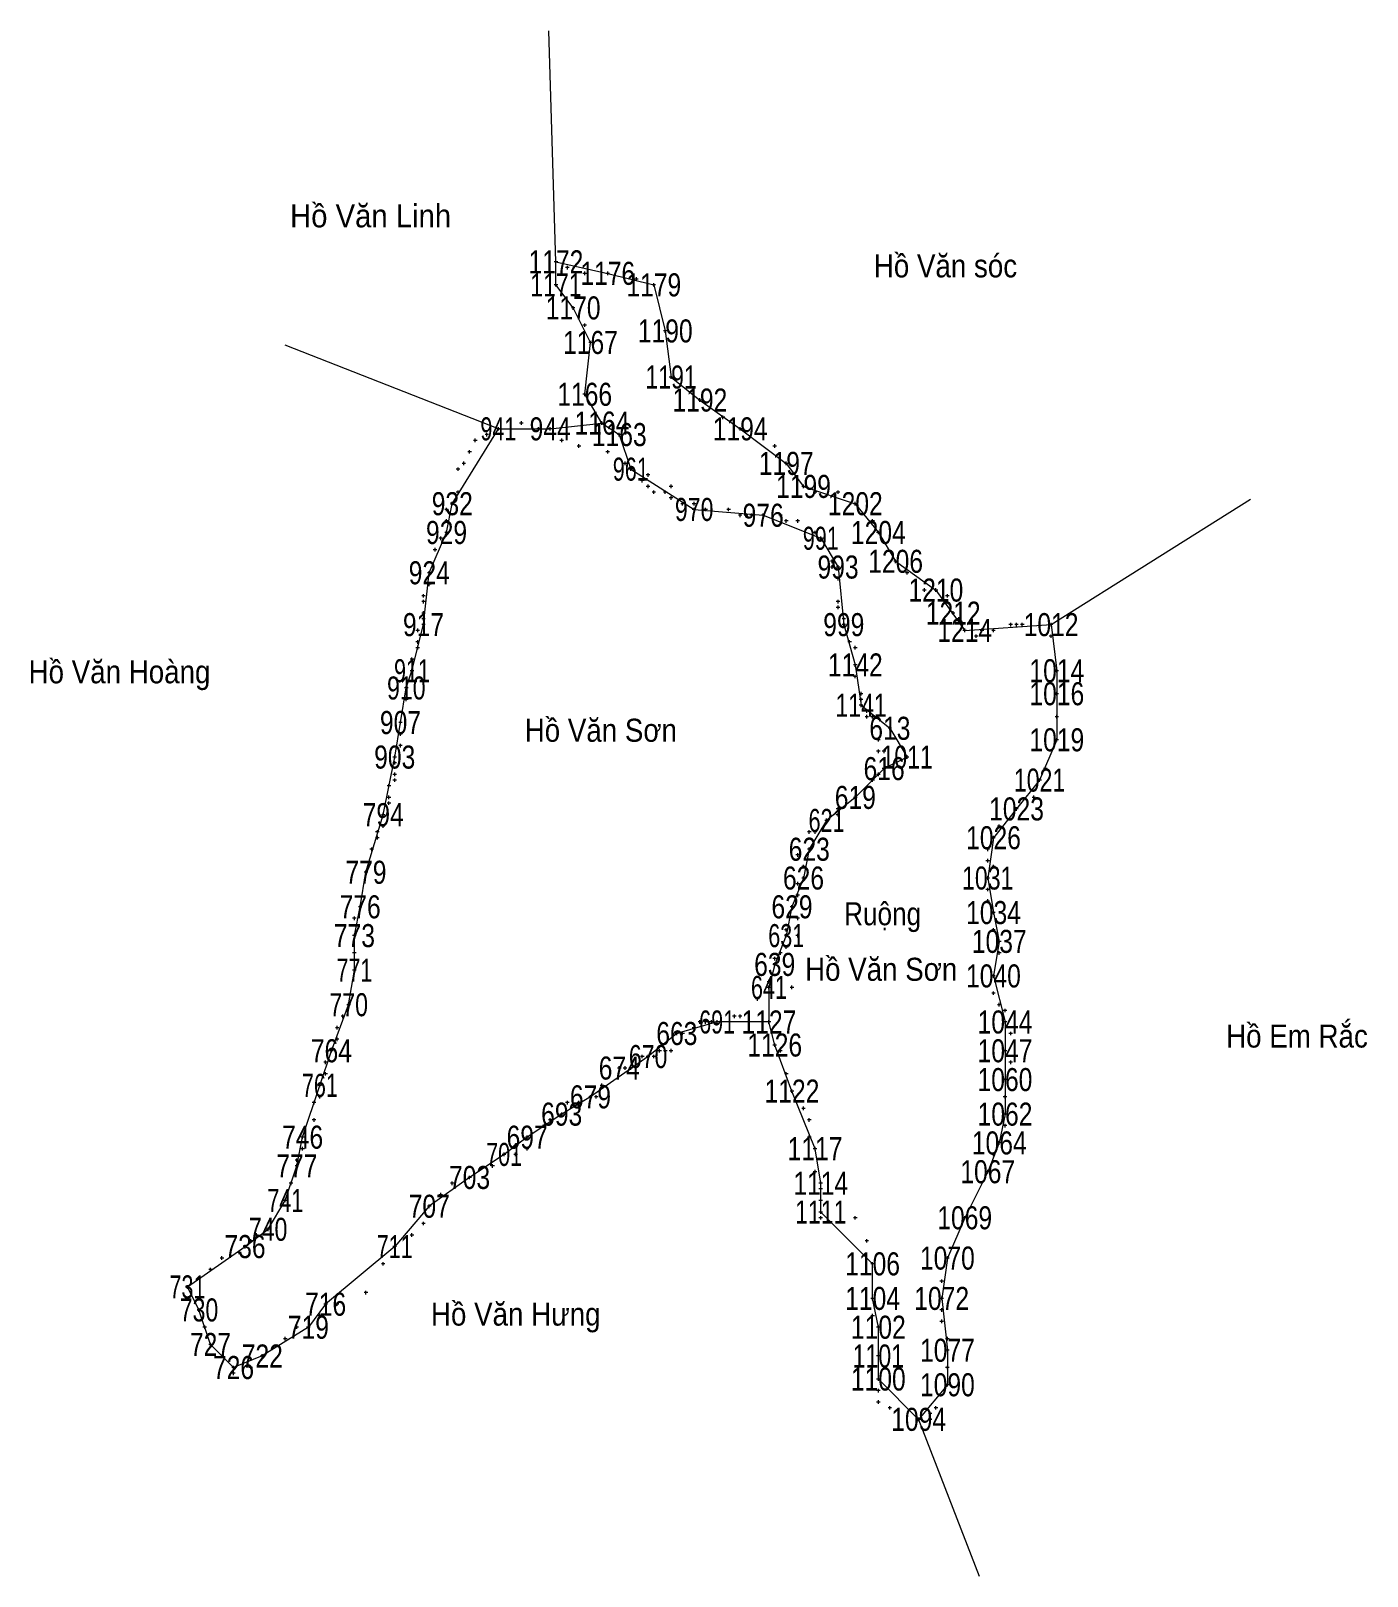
# Model space of a CAD drawing. Header units: metres. Extents: x 531861 to 534977, y 1853166 to 1855689.
# Drawn here: x 531860.8 to 532092.9, y 1853165.8 to 1853434.1 of the extents above; entities that cross this region are included whole.
import ezdxf
from ezdxf.enums import TextEntityAlignment as Align

# ---------------------------------------------------------------- set-up
doc = ezdxf.new("R2010")
doc.units = ezdxf.units.M
doc.header["$LTSCALE"] = 1.6
doc.layers.add('1', color=7, linetype='Continuous', lineweight=13)
doc.layers.add('11', color=7, linetype='Continuous', lineweight=13)
doc.layers.add('12', color=7, linetype='Continuous')

msp = doc.modelspace()

# ---------------------------------------------------------------- texts
at = {"layer": '1'}
for s, width, p in [('Hồ Văn Linh', 0.95, (531919.81, 1853399.99)), ('Hồ Văn sóc', 0.9, (532019.66, 1853391.3)), ('Hồ Văn Hoàng', 0.9, (531876.2, 1853320.81)), ('Hồ Văn Sơn', 0.9, (531959.8, 1853310.66)), ('Ruộng', 0.85, (532008.74, 1853278.8)), ('Hồ Văn Sơn', 0.9, (532008.49, 1853269.15)), ('Hồ Em Rắc', 0.9, (532080.71, 1853257.56)), ('Hồ Văn Hưng', 0.9, (531945.02, 1853209.28))]:
    msp.add_text(s, height=4, dxfattribs=dict(at, width=width)).set_placement(p, align=Align.CENTER)
at = {"layer": '12'}
for s, width, p in [('1172', 0.8, (531952, 1853392)), ('1176', 0.8, (531961, 1853390)), ('1171', 0.75, (531952, 1853388)), ('1179', 0.8, (531969, 1853388)), ('1170', 0.8, (531954.99, 1853384)), ('1190', 0.8, (531970.99, 1853380)), ('1167', 0.8, (531958, 1853378)), ('1191', 0.75, (531972, 1853372)), ('1166', 0.8, (531957, 1853369)), ('1192', 0.8, (531977, 1853368)), ('941', 0.7, (531942, 1853363)), ('944', 0.8, (531951, 1853363)), ('1164', 0.8, (531960, 1853364)), ('1194', 0.8, (531984, 1853363)), ('1163', 0.8, (531963, 1853362)), ('961', 0.7, (531965, 1853356)), ('1197', 0.8, (531992, 1853357)), ('1199', 0.8, (531995, 1853353)), ('932', 0.8, (531934, 1853350)), ('1202', 0.8, (532004, 1853350)), ('970', 0.75, (531976.01, 1853349)), ('976', 0.8, (531988, 1853348)), ('929', 0.8, (531933, 1853345)), ('991', 0.7, (531998, 1853344)), ('1204', 0.8, (532008, 1853345)), ('993', 0.8, (532001, 1853339)), ('1206', 0.8, (532011, 1853340)), ('924', 0.8, (531930, 1853338)), ('1210', 0.8, (532017.99, 1853335)), ('1212', 0.8, (532021, 1853331)), ('917', 0.8, (531929, 1853329)), ('999', 0.8, (532002, 1853329)), ('1214', 0.8, (532023, 1853328)), ('1012', 0.8, (532038, 1853329)), ('911', 0.7, (531927, 1853321)), ('1142', 0.8, (532004, 1853322)), ('1014', 0.8, (532039, 1853321)), ('910', 0.75, (531926.01, 1853318)), ('1141', 0.75, (532005, 1853315)), ('1016', 0.8, (532039, 1853317)), ('907', 0.8, (531925, 1853312)), ('613', 0.8, (532010, 1853311)), ('1019', 0.8, (532039, 1853309)), ('903', 0.8, (531924, 1853306)), ('616', 0.8, (532009, 1853304)), ('1011', 0.75, (532013, 1853306)), ('1021', 0.75, (532036, 1853302)), ('619', 0.8, (532004, 1853299)), ('794', 0.8, (531922, 1853296)), ('1023', 0.8, (532032, 1853297)), ('621', 0.7, (531999, 1853295)), ('1026', 0.8, (532028, 1853292)), ('623', 0.8, (531996, 1853290)), ('779', 0.8, (531919, 1853286)), ('626', 0.8, (531995, 1853285)), ('1031', 0.75, (532027, 1853285)), ('776', 0.8, (531918, 1853280)), ('629', 0.8, (531993, 1853280)), ('1034', 0.8, (532028, 1853279)), ('773', 0.8, (531917, 1853275)), ('631', 0.7, (531992, 1853275)), ('1037', 0.8, (532029, 1853274)), ('771', 0.7, (531917, 1853269)), ('639', 0.8, (531990, 1853270)), ('1040', 0.8, (532027.99, 1853268)), ('641', 0.7, (531989, 1853266)), ('770', 0.75, (531916.01, 1853263)), ('691', 0.7, (531980, 1853260)), ('1127', 0.8, (531989, 1853260)), ('1044', 0.8, (532030, 1853260)), ('663', 0.8, (531973, 1853258)), ('1126', 0.8, (531990, 1853256)), ('764', 0.8, (531913, 1853255)), ('670', 0.75, (531968.01, 1853254)), ('1047', 0.8, (532030, 1853255)), ('674', 0.8, (531963, 1853252)), ('1060', 0.8, (532029.99, 1853250)), ('761', 0.7, (531911, 1853249)), ('1122', 0.8, (531993, 1853248)), ('679', 0.8, (531958, 1853247)), ('693', 0.8, (531953, 1853244)), ('1062', 0.8, (532030, 1853244)), ('746', 0.8, (531908, 1853240)), ('697', 0.8, (531947, 1853240)), ('701', 0.7, (531943, 1853237)), ('1117', 0.8, (531997, 1853238)), ('1064', 0.8, (532029, 1853239)), ('777', 0.8, (531907, 1853235)), ('1067', 0.8, (532027, 1853234)), ('703', 0.8, (531937, 1853233)), ('1114', 0.8, (531998, 1853232)), ('741', 0.7, (531905, 1853229)), ('707', 0.8, (531930, 1853228)), ('1111', 0.75, (531998, 1853227)), ('1069', 0.8, (532023, 1853226)), ('740', 0.75, (531902.01, 1853224)), ('736', 0.8, (531898, 1853221)), ('711', 0.7, (531924, 1853221)), ('1106', 0.8, (532007, 1853218)), ('1070', 0.8, (532019.99, 1853219)), ('731', 0.7, (531888, 1853214)), ('730', 0.75, (531890.01, 1853210)), ('716', 0.8, (531912, 1853211)), ('1104', 0.8, (532007, 1853212)), ('1072', 0.8, (532019, 1853212)), ('719', 0.8, (531909, 1853207)), ('1102', 0.8, (532008, 1853207)), ('727', 0.8, (531892, 1853204)), ('722', 0.8, (531901, 1853202)), ('1101', 0.75, (532008, 1853202)), ('1077', 0.8, (532020, 1853203)), ('726', 0.8, (531896, 1853200)), ('1100', 0.8, (532007.99, 1853198)), ('1090', 0.8, (532019.99, 1853197)), ('1094', 0.8, (532015, 1853191))]:
    msp.add_text(s, height=4, dxfattribs=dict(at, width=width)).set_placement(p, align=Align.CENTER)

# ---------------------------------------------------------------- linework, layer by layer
at = {"layer": '1'}
for p, q in [((531952, 1853394), (531950.74, 1853434.1)), ((531942, 1853365), (531904.95, 1853379.55)), ((532038, 1853331), (532072.62, 1853352.76)), ((532015, 1853193), (532025.49, 1853165.78))]:
    msp.add_line(p, q, dxfattribs=at)
msp.add_lwpolyline([(531960, 1853366), (531957, 1853371), (531958, 1853380), (531955, 1853386), (531952, 1853390), (531952, 1853394), (531961, 1853392), (531969, 1853390), (531971, 1853382), (531972, 1853374), (531977, 1853370), (531984, 1853365), (531992, 1853359), (531995, 1853355), (532004, 1853352), (532008, 1853347), (532011, 1853342), (532018, 1853337), (532023, 1853330), (532038, 1853331), (532039, 1853323), (532039, 1853319), (532039, 1853311), (532036, 1853304), (532032, 1853299), (532028, 1853294), (532027, 1853287), (532028, 1853281), (532029, 1853276), (532028, 1853270), (532030, 1853262), (532030, 1853257), (532030, 1853252), (532030, 1853246), (532029, 1853241), (532027, 1853236), (532023, 1853228), (532020, 1853221), (532019, 1853214), (532020, 1853205), (532020, 1853199), (532015, 1853193), (532008, 1853200), (532008, 1853204), (532008, 1853209), (532007, 1853214), (532007, 1853220), (531998, 1853229), (531998, 1853234), (531997, 1853240), (531993, 1853250), (531990, 1853258), (531989, 1853262)], dxfattribs=at)
msp.add_lwpolyline([(531951, 1853365), (531960, 1853366), (531963, 1853364), (531965, 1853358), (531976, 1853351), (531988, 1853350), (531998, 1853346), (532001, 1853341), (532002, 1853331), (532004, 1853324), (532005, 1853317), (532010, 1853313), (532013, 1853308), (532009, 1853306), (532004, 1853301), (531999, 1853297), (531996, 1853292), (531995, 1853287), (531993, 1853282), (531992, 1853277), (531990, 1853272), (531990, 1853272), (531989, 1853268), (531989, 1853262), (531980, 1853262), (531973, 1853260), (531968, 1853256), (531958, 1853249), (531953, 1853246), (531947, 1853242), (531943, 1853239), (531937, 1853235), (531930, 1853230), (531924, 1853223), (531912, 1853213), (531909, 1853209), (531901, 1853204), (531896, 1853202), (531892, 1853206), (531890, 1853212), (531890, 1853212), (531888, 1853216), (531898, 1853223), (531902, 1853226), (531905, 1853231), (531907, 1853237), (531908, 1853242), (531911, 1853251), (531913, 1853257), (531916, 1853265), (531917, 1853271), (531917, 1853277), (531918, 1853282), (531919, 1853288), (531922, 1853298), (531924, 1853308), (531925, 1853314), (531926, 1853320), (531927, 1853323), (531929, 1853331), (531930, 1853340), (531933, 1853347), (531934, 1853352), (531942, 1853365)], close=True, dxfattribs=at)
at = {"layer": '11'}
for p, q in [((531952.31, 1853394), (531951.69, 1853394)), ((531952, 1853393.69), (531952, 1853394.31)), ((531954.31, 1853393), (531953.69, 1853393)), ((531954, 1853392.69), (531954, 1853393.31)), ((531957.31, 1853392), (531956.69, 1853392)), ((531957, 1853391.69), (531957, 1853392.31)), ((531961.31, 1853392), (531960.69, 1853392)), ((531961, 1853391.69), (531961, 1853392.31)), ((531966.31, 1853391), (531965.69, 1853391)), ((531966, 1853390.69), (531966, 1853391.31)), ((531952.31, 1853390), (531951.69, 1853390)), ((531952, 1853389.69), (531952, 1853390.31)), ((531969.31, 1853390), (531968.69, 1853390)), ((531969, 1853389.69), (531969, 1853390.31)), ((531955.31, 1853386), (531954.69, 1853386)), ((531955, 1853385.69), (531955, 1853386.31)), ((531957.31, 1853383), (531956.69, 1853383)), ((531957, 1853382.69), (531957, 1853383.31)), ((531958, 1853379.69), (531958, 1853380.31)), ((531971.31, 1853382), (531970.69, 1853382)), ((531971, 1853381.69), (531971, 1853382.31)), ((531958.31, 1853380), (531957.69, 1853380)), ((531972.31, 1853374), (531971.69, 1853374)), ((531972, 1853373.69), (531972, 1853374.31)), ((531957.31, 1853371), (531956.69, 1853371)), ((531957, 1853370.69), (531957, 1853371.31)), ((531977.31, 1853370), (531976.69, 1853370)), ((531977, 1853369.69), (531977, 1853370.31)), ((531981.31, 1853367), (531980.69, 1853367)), ((531981, 1853366.69), (531981, 1853367.31)), ((531940, 1853363.69), (531940, 1853364.31)), ((531942.31, 1853365), (531941.69, 1853365)), ((531942, 1853364.69), (531942, 1853365.31)), ((531946.31, 1853366), (531945.69, 1853366)), ((531946, 1853365.69), (531946, 1853366.31)), ((531949.31, 1853365), (531948.69, 1853365)), ((531949, 1853364.69), (531949, 1853365.31)), ((531951.31, 1853365), (531950.69, 1853365)), ((531951, 1853364.69), (531951, 1853365.31)), ((531960.31, 1853366), (531959.69, 1853366)), ((531960, 1853365.69), (531960, 1853366.31)), ((531963, 1853363.69), (531963, 1853364.31)), ((531984.31, 1853365), (531983.69, 1853365)), ((531984, 1853364.69), (531984, 1853365.31)), ((531938.31, 1853363), (531937.69, 1853363)), ((531938, 1853362.69), (531938, 1853363.31)), ((531940.31, 1853364), (531939.69, 1853364)), ((531953.31, 1853363), (531952.69, 1853363)), ((531953, 1853362.69), (531953, 1853363.31)), ((531956.31, 1853362), (531955.69, 1853362)), ((531956, 1853361.69), (531956, 1853362.31)), ((531963.31, 1853364), (531962.69, 1853364)), ((531990.31, 1853362), (531989.69, 1853362)), ((531990, 1853361.69), (531990, 1853362.31)), ((531936.31, 1853359), (531935.69, 1853359)), ((531936, 1853358.69), (531936, 1853359.31)), ((531937.31, 1853361), (531936.69, 1853361)), ((531937, 1853360.69), (531937, 1853361.31)), ((531961.31, 1853361), (531960.69, 1853361)), ((531961, 1853360.69), (531961, 1853361.31)), ((531964.31, 1853359), (531963.69, 1853359)), ((531964, 1853358.69), (531964, 1853359.31)), ((531992.31, 1853359), (531991.69, 1853359)), ((531992, 1853358.69), (531992, 1853359.31)), ((531935.31, 1853358), (531934.69, 1853358)), ((531935, 1853357.69), (531935, 1853358.31)), ((531965.31, 1853358), (531964.69, 1853358)), ((531965, 1853357.69), (531965, 1853358.31)), ((531967, 1853355.69), (531967, 1853356.31)), ((531968.31, 1853357), (531967.69, 1853357)), ((531968, 1853356.69), (531968, 1853357.31)), ((531935.31, 1853354), (531934.69, 1853354)), ((531935, 1853353.69), (531935, 1853354.31)), ((531967.31, 1853356), (531966.69, 1853356)), ((531968.31, 1853355), (531967.69, 1853355)), ((531968, 1853354.69), (531968, 1853355.31)), ((531969.31, 1853354), (531968.69, 1853354)), ((531969, 1853353.69), (531969, 1853354.31)), ((531971.31, 1853354), (531970.69, 1853354)), ((531971, 1853353.69), (531971, 1853354.31)), ((531972.31, 1853355), (531971.69, 1853355)), ((531972, 1853354.69), (531972, 1853355.31)), ((531995.31, 1853355), (531994.69, 1853355)), ((531995, 1853354.69), (531995, 1853355.31)), ((531997.31, 1853354), (531996.69, 1853354)), ((531997, 1853353.69), (531997, 1853354.31)), ((532001.31, 1853354), (532000.69, 1853354)), ((532001, 1853353.69), (532001, 1853354.31)), ((531933.31, 1853351), (531932.69, 1853351)), ((531933, 1853350.69), (531933, 1853351.31)), ((531934.31, 1853352), (531933.69, 1853352)), ((531934, 1853351.69), (531934, 1853352.31)), ((531972.31, 1853353), (531971.69, 1853353)), ((531972, 1853352.69), (531972, 1853353.31)), ((531974.31, 1853352), (531973.69, 1853352)), ((531974, 1853351.69), (531974, 1853352.31)), ((531976.31, 1853352), (531975.69, 1853352)), ((531976.31, 1853351), (531975.69, 1853351)), ((531976, 1853351.69), (531976, 1853352.31)), ((531976, 1853350.69), (531976, 1853351.31)), ((531978.31, 1853351), (531977.69, 1853351)), ((531978, 1853350.69), (531978, 1853351.31)), ((531982.31, 1853351), (531981.69, 1853351)), ((531982, 1853350.69), (531982, 1853351.31)), ((532004.31, 1853352), (532003.69, 1853352)), ((532004, 1853351.69), (532004, 1853352.31)), ((531933.31, 1853349), (531932.69, 1853349)), ((531933, 1853348.69), (531933, 1853349.31)), ((531984.31, 1853350), (531983.69, 1853350)), ((531984, 1853349.69), (531984, 1853350.31)), ((531985.31, 1853350), (531984.69, 1853350)), ((531985, 1853349.69), (531985, 1853350.31)), ((531986.31, 1853350), (531985.69, 1853350)), ((531986, 1853349.69), (531986, 1853350.31)), ((531988.31, 1853350), (531987.69, 1853350)), ((531988, 1853349.69), (531988, 1853350.31)), ((531991.31, 1853350), (531990.69, 1853350)), ((531991, 1853349.69), (531991, 1853350.31)), ((531992.31, 1853349), (531991.69, 1853349)), ((531992.31, 1853349), (531991.69, 1853349)), ((531992, 1853348.69), (531992, 1853349.31)), ((531992, 1853348.69), (531992, 1853349.31)), ((531994.31, 1853349), (531993.69, 1853349)), ((531994, 1853348.69), (531994, 1853349.31)), ((532007.31, 1853349), (532006.69, 1853349)), ((532007, 1853348.69), (532007, 1853349.31)), ((531932.31, 1853346), (531931.69, 1853346)), ((531932, 1853345.69), (531932, 1853346.31)), ((531933.31, 1853347), (531932.69, 1853347)), ((531933, 1853346.69), (531933, 1853347.31)), ((531997.31, 1853347), (531996.69, 1853347)), ((531997, 1853346.69), (531997, 1853347.31)), ((531998.31, 1853346), (531997.69, 1853346)), ((531998, 1853345.69), (531998, 1853346.31)), ((532008.31, 1853347), (532007.69, 1853347)), ((532008, 1853346.69), (532008, 1853347.31)), ((531931.31, 1853344), (531930.69, 1853344)), ((531931, 1853343.69), (531931, 1853344.31)), ((531930.31, 1853340), (531929.69, 1853340)), ((531930, 1853339.69), (531930, 1853340.31)), ((532000.31, 1853342), (531999.69, 1853342)), ((532000.31, 1853341), (531999.69, 1853341)), ((532000, 1853341.69), (532000, 1853342.31)), ((532000, 1853340.69), (532000, 1853341.31)), ((532001.31, 1853341), (532000.69, 1853341)), ((532001, 1853340.69), (532001, 1853341.31)), ((532011.31, 1853342), (532010.69, 1853342)), ((532011, 1853341.69), (532011, 1853342.31)), ((532013.31, 1853340), (532012.69, 1853340)), ((532013, 1853339.69), (532013, 1853340.31)), ((531930.31, 1853338), (531929.69, 1853338)), ((531930, 1853337.69), (531930, 1853338.31)), ((532001.31, 1853339), (532000.69, 1853339)), ((532001, 1853338.69), (532001, 1853339.31)), ((532016, 1853336.69), (532016, 1853337.31)), ((532018, 1853336.69), (532018, 1853337.31)), ((531929.31, 1853336), (531928.69, 1853336)), ((531929.31, 1853335), (531928.69, 1853335)), ((531929, 1853335.69), (531929, 1853336.31)), ((531929, 1853334.69), (531929, 1853335.31)), ((532001.31, 1853335), (532000.69, 1853335)), ((532001, 1853334.69), (532001, 1853335.31)), ((532016.31, 1853337), (532015.69, 1853337)), ((532018.31, 1853337), (532017.69, 1853337)), ((532020.31, 1853336), (532019.69, 1853336)), ((532020, 1853335.69), (532020, 1853336.31)), ((531929.31, 1853333), (531928.69, 1853333)), ((531929.31, 1853332), (531928.69, 1853332)), ((531929, 1853332.69), (531929, 1853333.31)), ((531929, 1853331.69), (531929, 1853332.31)), ((532001.31, 1853334), (532000.69, 1853334)), ((532001, 1853333.69), (532001, 1853334.31)), ((532002.31, 1853332), (532001.69, 1853332)), ((532002, 1853331.69), (532002, 1853332.31)), ((532021.31, 1853333), (532020.69, 1853333)), ((532021, 1853332.69), (532021, 1853333.31)), ((532022.31, 1853332), (532021.69, 1853332)), ((532022, 1853331.69), (532022, 1853332.31)), ((531928.31, 1853330), (531927.69, 1853330)), ((531928, 1853329.69), (531928, 1853330.31)), ((531929.31, 1853331), (531928.69, 1853331)), ((531929, 1853330.69), (531929, 1853331.31)), ((532002.31, 1853331), (532001.69, 1853331)), ((532002, 1853330.69), (532002, 1853331.31)), ((532023.31, 1853330), (532022.69, 1853330)), ((532023, 1853329.69), (532023, 1853330.31)), ((532025, 1853328.69), (532025, 1853329.31)), ((532026.31, 1853330), (532025.69, 1853330)), ((532026, 1853329.69), (532026, 1853330.31)), ((532028.31, 1853330), (532027.69, 1853330)), ((532028, 1853329.69), (532028, 1853330.31)), ((532031.31, 1853331), (532030.69, 1853331)), ((532031, 1853330.69), (532031, 1853331.31)), ((532032.31, 1853331), (532031.69, 1853331)), ((532032, 1853330.69), (532032, 1853331.31)), ((532033.31, 1853331), (532032.69, 1853331)), ((532033, 1853330.69), (532033, 1853331.31)), ((532038.31, 1853331), (532037.69, 1853331)), ((532038, 1853330.69), (532038, 1853331.31)), ((532038, 1853328.69), (532038, 1853329.31)), ((531928.31, 1853328), (531927.69, 1853328)), ((531928.31, 1853327), (531927.69, 1853327)), ((531928, 1853327.69), (531928, 1853328.31)), ((531928, 1853326.69), (531928, 1853327.31)), ((532003.31, 1853328), (532002.69, 1853328)), ((532003, 1853327.69), (532003, 1853328.31)), ((532004.31, 1853327), (532003.69, 1853327)), ((532004, 1853326.69), (532004, 1853327.31)), ((532025.31, 1853329), (532024.69, 1853329)), ((532038.31, 1853329), (532037.69, 1853329)), ((531927.31, 1853325), (531926.69, 1853325)), ((531927, 1853324.69), (531927, 1853325.31)), ((532004.31, 1853324), (532003.69, 1853324)), ((532004, 1853323.69), (532004, 1853324.31)), ((531927.31, 1853323), (531926.69, 1853323)), ((531927, 1853322.69), (531927, 1853323.31)), ((532004.31, 1853322), (532003.69, 1853322)), ((532004, 1853321.69), (532004, 1853322.31)), ((532039.31, 1853323), (532038.69, 1853323)), ((532039, 1853322.69), (532039, 1853323.31)), ((531926.31, 1853320), (531925.69, 1853320)), ((531926, 1853319.69), (531926, 1853320.31)), ((532005.31, 1853319), (532004.69, 1853319)), ((532005, 1853318.69), (532005, 1853319.31)), ((532039.31, 1853319), (532038.69, 1853319)), ((532039, 1853318.69), (532039, 1853319.31)), ((531926.31, 1853318), (531925.69, 1853318)), ((531926, 1853317.69), (531926, 1853318.31)), ((532005.31, 1853318), (532004.69, 1853318)), ((532005.31, 1853317), (532004.69, 1853317)), ((532005, 1853317.69), (532005, 1853318.31)), ((532005, 1853316.69), (532005, 1853317.31)), ((532006.31, 1853316), (532005.69, 1853316)), ((532006, 1853315.69), (532006, 1853316.31)), ((531925.31, 1853314), (531924.69, 1853314)), ((531925, 1853313.69), (531925, 1853314.31)), ((532006.31, 1853315), (532005.69, 1853315)), ((532006, 1853314.69), (532006, 1853315.31)), ((532007.31, 1853315), (532006.69, 1853315)), ((532007, 1853314.69), (532007, 1853315.31)), ((532007, 1853312.69), (532007, 1853313.31)), ((532010, 1853312.69), (532010, 1853313.31)), ((532039.31, 1853315), (532038.69, 1853315)), ((532039, 1853314.69), (532039, 1853315.31)), ((531925.31, 1853312), (531924.69, 1853312)), ((531925, 1853311.69), (531925, 1853312.31)), ((532007.31, 1853313), (532006.69, 1853313)), ((532008.31, 1853311), (532007.69, 1853311)), ((532008, 1853310.69), (532008, 1853311.31)), ((532010.31, 1853313), (532009.69, 1853313)), ((532039.31, 1853311), (532038.69, 1853311)), ((532039, 1853310.69), (532039, 1853311.31)), ((531924.31, 1853308), (531923.69, 1853308)), ((531924, 1853307.69), (531924, 1853308.31)), ((531925.31, 1853310), (531924.69, 1853310)), ((531925, 1853309.69), (531925, 1853310.31)), ((532008.31, 1853309), (532007.69, 1853309)), ((532008, 1853308.69), (532008, 1853309.31)), ((532009.31, 1853309), (532008.69, 1853309)), ((532009, 1853308.69), (532009, 1853309.31)), ((532013.31, 1853308), (532012.69, 1853308)), ((532013, 1853307.69), (532013, 1853308.31)), ((531924.31, 1853307), (531923.69, 1853307)), ((531924, 1853306.69), (531924, 1853307.31)), ((531924, 1853304.69), (531924, 1853305.31)), ((532008, 1853304.69), (532008, 1853305.31)), ((532009.31, 1853306), (532008.69, 1853306)), ((532009, 1853305.69), (532009, 1853306.31)), ((532037.31, 1853306), (532036.69, 1853306)), ((532037, 1853305.69), (532037, 1853306.31)), ((531923.31, 1853303), (531922.69, 1853303)), ((531923, 1853302.69), (531923, 1853303.31)), ((531924.31, 1853305), (531923.69, 1853305)), ((531924.31, 1853304), (531923.69, 1853304)), ((531924, 1853303.69), (531924, 1853304.31)), ((532007.31, 1853304), (532006.69, 1853304)), ((532007, 1853303.69), (532007, 1853304.31)), ((532008.31, 1853305), (532007.69, 1853305)), ((532036.31, 1853304), (532035.69, 1853304)), ((532036, 1853303.69), (532036, 1853304.31)), ((531923.31, 1853301), (531922.69, 1853301)), ((531923.31, 1853300), (531922.69, 1853300)), ((531923, 1853300.69), (531923, 1853301.31)), ((531923, 1853299.69), (531923, 1853300.31)), ((532004.31, 1853301), (532003.69, 1853301)), ((532004, 1853300.69), (532004, 1853301.31)), ((532035.31, 1853301), (532034.69, 1853301)), ((532035, 1853300.69), (532035, 1853301.31)), ((531922.31, 1853298), (531921.69, 1853298)), ((531922, 1853297.69), (531922, 1853298.31)), ((531999.31, 1853297), (531998.69, 1853297)), ((531999, 1853296.69), (531999, 1853297.31)), ((532001.31, 1853299), (532000.69, 1853299)), ((532001.31, 1853298), (532000.69, 1853298)), ((532001, 1853298.69), (532001, 1853299.31)), ((532001, 1853297.69), (532001, 1853298.31)), ((532032.31, 1853299), (532031.69, 1853299)), ((532032, 1853298.69), (532032, 1853299.31)), ((531921.31, 1853295), (531920.69, 1853295)), ((531921, 1853294.69), (531921, 1853295.31)), ((531921, 1853293.69), (531921, 1853294.31)), ((531922.31, 1853296), (531921.69, 1853296)), ((531922, 1853295.69), (531922, 1853296.31)), ((531996.31, 1853295), (531995.69, 1853295)), ((531996, 1853294.69), (531996, 1853295.31)), ((531997.31, 1853295), (531996.69, 1853295)), ((531997, 1853294.69), (531997, 1853295.31)), ((532028, 1853293.69), (532028, 1853294.31)), ((532029.31, 1853296), (532028.69, 1853296)), ((532029, 1853295.69), (532029, 1853296.31)), ((531920.31, 1853292), (531919.69, 1853292)), ((531920, 1853291.69), (531920, 1853292.31)), ((531921.31, 1853294), (531920.69, 1853294)), ((531996.31, 1853292), (531995.69, 1853292)), ((531996, 1853291.69), (531996, 1853292.31)), ((532027.31, 1853292), (532026.69, 1853292)), ((532027, 1853291.69), (532027, 1853292.31)), ((532028.31, 1853294), (532027.69, 1853294)), ((531994.31, 1853291), (531993.69, 1853291)), ((531994, 1853290.69), (531994, 1853291.31)), ((531995.31, 1853289), (531994.69, 1853289)), ((531995, 1853288.69), (531995, 1853289.31)), ((532027.31, 1853290), (532026.69, 1853290)), ((532027, 1853289.69), (532027, 1853290.31)), ((532028.31, 1853289), (532027.69, 1853289)), ((532028, 1853288.69), (532028, 1853289.31)), ((531919.31, 1853288), (531918.69, 1853288)), ((531919, 1853287.69), (531919, 1853288.31)), ((531994, 1853285.69), (531994, 1853286.31)), ((531995.31, 1853287), (531994.69, 1853287)), ((531995, 1853286.69), (531995, 1853287.31)), ((532027.31, 1853287), (532026.69, 1853287)), ((532027, 1853286.69), (532027, 1853287.31)), ((531994.31, 1853286), (531993.69, 1853286)), ((531994.31, 1853284), (531993.69, 1853284)), ((531994, 1853283.69), (531994, 1853284.31)), ((532027.31, 1853285), (532026.69, 1853285)), ((532027, 1853284.69), (532027, 1853285.31)), ((531918.31, 1853282), (531917.69, 1853282)), ((531918, 1853281.69), (531918, 1853282.31)), ((531993.31, 1853282), (531992.69, 1853282)), ((531993, 1853281.69), (531993, 1853282.31)), ((532027.31, 1853283), (532026.69, 1853283)), ((532027, 1853282.69), (532027, 1853283.31)), ((532028.31, 1853281), (532027.69, 1853281)), ((532028, 1853280.69), (532028, 1853281.31)), ((531917.31, 1853280), (531916.69, 1853280)), ((531917, 1853279.69), (531917, 1853280.31)), ((531992, 1853277.69), (531992, 1853278.31)), ((531994.31, 1853280), (531993.69, 1853280)), ((531994, 1853279.69), (531994, 1853280.31)), ((532028, 1853277.69), (532028, 1853278.31)), ((531917.31, 1853277), (531916.69, 1853277)), ((531917, 1853276.69), (531917, 1853277.31)), ((531992.31, 1853278), (531991.69, 1853278)), ((531992.31, 1853277), (531991.69, 1853277)), ((531992, 1853276.69), (531992, 1853277.31)), ((531994.31, 1853277), (531993.69, 1853277)), ((531994, 1853276.69), (531994, 1853277.31)), ((532028.31, 1853278), (532027.69, 1853278)), ((532029.31, 1853276), (532028.69, 1853276)), ((532029, 1853275.69), (532029, 1853276.31)), ((531917.31, 1853274), (531916.69, 1853274)), ((531917, 1853273.69), (531917, 1853274.31)), ((531990.31, 1853273), (531989.69, 1853273)), ((531990, 1853272.69), (531990, 1853273.31)), ((531991.31, 1853274), (531990.69, 1853274)), ((531991.31, 1853274), (531990.69, 1853274)), ((531991, 1853273.69), (531991, 1853274.31)), ((531991, 1853273.69), (531991, 1853274.31)), ((531992.31, 1853275), (531991.69, 1853275)), ((531992, 1853274.69), (531992, 1853275.31)), ((532029.31, 1853274), (532028.69, 1853274)), ((532029, 1853273.69), (532029, 1853274.31)), ((531917.31, 1853271), (531916.69, 1853271)), ((531917, 1853270.69), (531917, 1853271.31)), ((531990.31, 1853272), (531989.69, 1853272)), ((531990.31, 1853272), (531989.69, 1853272)), ((531990, 1853271.69), (531990, 1853272.31)), ((531990, 1853271.69), (531990, 1853272.31)), ((532028, 1853269.69), (532028, 1853270.31)), ((531989.31, 1853269), (531988.69, 1853269)), ((531989.31, 1853268), (531988.69, 1853268)), ((531989, 1853268.69), (531989, 1853269.31)), ((531989, 1853267.69), (531989, 1853268.31)), ((531993.31, 1853268), (531992.69, 1853268)), ((531993, 1853267.69), (531993, 1853268.31)), ((532028.31, 1853270), (532027.69, 1853270)), ((531916.31, 1853265), (531915.69, 1853265)), ((531916, 1853264.69), (531916, 1853265.31)), ((531987.31, 1853266), (531986.69, 1853266)), ((531987, 1853265.69), (531987, 1853266.31)), ((532028.31, 1853267), (532027.69, 1853267)), ((532028, 1853266.69), (532028, 1853267.31)), ((532029.31, 1853265), (532028.69, 1853265)), ((532029, 1853264.69), (532029, 1853265.31)), ((531915.31, 1853263), (531914.69, 1853263)), ((531915, 1853262.69), (531915, 1853263.31)), ((531977, 1853261.69), (531977, 1853262.31)), ((531978, 1853261.69), (531978, 1853262.31)), ((531979, 1853261.69), (531979, 1853262.31)), ((531980, 1853261.69), (531980, 1853262.31)), ((531980, 1853261.69), (531980, 1853262.31)), ((531983.31, 1853263), (531982.69, 1853263)), ((531983, 1853262.69), (531983, 1853263.31)), ((531984.31, 1853263), (531983.69, 1853263)), ((531984, 1853262.69), (531984, 1853263.31)), ((531989, 1853261.69), (531989, 1853262.31)), ((532030.31, 1853264), (532029.69, 1853264)), ((532030, 1853263.69), (532030, 1853264.31)), ((532030, 1853261.69), (532030, 1853262.31)), ((531914.31, 1853261), (531913.69, 1853261)), ((531914, 1853260.69), (531914, 1853261.31)), ((531973.31, 1853260), (531972.69, 1853260)), ((531973, 1853259.69), (531973, 1853260.31)), ((531974.31, 1853260), (531973.69, 1853260)), ((531974, 1853259.69), (531974, 1853260.31)), ((531976.31, 1853261), (531975.69, 1853261)), ((531976, 1853260.69), (531976, 1853261.31)), ((531977.31, 1853262), (531976.69, 1853262)), ((531978.31, 1853262), (531977.69, 1853262)), ((531979.31, 1853262), (531978.69, 1853262)), ((531980.31, 1853262), (531979.69, 1853262)), ((531980.31, 1853262), (531979.69, 1853262)), ((531989.31, 1853262), (531988.69, 1853262)), ((532030.31, 1853262), (532029.69, 1853262)), ((532031.31, 1853260), (532030.69, 1853260)), ((532031, 1853259.69), (532031, 1853260.31)), ((531913.31, 1853257), (531912.69, 1853257)), ((531913, 1853256.69), (531913, 1853257.31)), ((531914.31, 1853259), (531913.69, 1853259)), ((531914, 1853258.69), (531914, 1853259.31)), ((531970.31, 1853257), (531969.69, 1853257)), ((531970, 1853256.69), (531970, 1853257.31)), ((531971.31, 1853257), (531970.69, 1853257)), ((531971, 1853256.69), (531971, 1853257.31)), ((531972.31, 1853257), (531971.69, 1853257)), ((531972, 1853256.69), (531972, 1853257.31)), ((531990.31, 1853258), (531989.69, 1853258)), ((531990, 1853257.69), (531990, 1853258.31)), ((531991.31, 1853257), (531990.69, 1853257)), ((531991, 1853256.69), (531991, 1853257.31)), ((532030.31, 1853257), (532029.69, 1853257)), ((532030, 1853256.69), (532030, 1853257.31)), ((531912.31, 1853255), (531911.69, 1853255)), ((531912, 1853254.69), (531912, 1853255.31)), ((531963, 1853253.69), (531963, 1853254.31)), ((531964, 1853253.69), (531964, 1853254.31)), ((531965, 1853253.69), (531965, 1853254.31)), ((531967.31, 1853256), (531966.69, 1853256)), ((531967, 1853255.69), (531967, 1853256.31)), ((531968.31, 1853256), (531967.69, 1853256)), ((531968, 1853255.69), (531968, 1853256.31)), ((531969.31, 1853256), (531968.69, 1853256)), ((531969, 1853255.69), (531969, 1853256.31)), ((532031.31, 1853255), (532030.69, 1853255)), ((532031, 1853254.69), (532031, 1853255.31)), ((531912.31, 1853253), (531911.69, 1853253)), ((531912, 1853252.69), (531912, 1853253.31)), ((531963.31, 1853254), (531962.69, 1853254)), ((531964.31, 1853254), (531963.69, 1853254)), ((531965.31, 1853254), (531964.69, 1853254)), ((531992.31, 1853253), (531991.69, 1853253)), ((531992, 1853252.69), (531992, 1853253.31)), ((532030.31, 1853252), (532029.69, 1853252)), ((532030, 1853251.69), (532030, 1853252.31)), ((531911.31, 1853251), (531910.69, 1853251)), ((531911.31, 1853249), (531910.69, 1853249)), ((531911, 1853250.69), (531911, 1853251.31)), ((531911, 1853248.69), (531911, 1853249.31)), ((531958.31, 1853249), (531957.69, 1853249)), ((531958, 1853248.69), (531958, 1853249.31)), ((531959.31, 1853249), (531958.69, 1853249)), ((531959, 1853248.69), (531959, 1853249.31)), ((531960.31, 1853251), (531959.69, 1853251)), ((531960, 1853250.69), (531960, 1853251.31)), ((531993.31, 1853250), (531992.69, 1853250)), ((531993, 1853249.69), (531993, 1853250.31)), ((532030.31, 1853249), (532029.69, 1853249)), ((532030, 1853248.69), (532030, 1853249.31)), ((531910.31, 1853248), (531909.69, 1853248)), ((531910, 1853247.69), (531910, 1853248.31)), ((531953.31, 1853246), (531952.69, 1853246)), ((531953, 1853245.69), (531953, 1853246.31)), ((531954.31, 1853248), (531953.69, 1853248)), ((531954, 1853247.69), (531954, 1853248.31)), ((531956.31, 1853248), (531955.69, 1853248)), ((531956, 1853247.69), (531956, 1853248.31)), ((531995.31, 1853247), (531994.69, 1853247)), ((531995, 1853246.69), (531995, 1853247.31)), ((532030.31, 1853246), (532029.69, 1853246)), ((532030, 1853245.69), (532030, 1853246.31)), ((531910.31, 1853245), (531909.69, 1853245)), ((531910, 1853244.69), (531910, 1853245.31)), ((531950.31, 1853244), (531949.69, 1853244)), ((531950, 1853243.69), (531950, 1853244.31)), ((531951.31, 1853245), (531950.69, 1853245)), ((531951, 1853244.69), (531951, 1853245.31)), ((531996.31, 1853245), (531995.69, 1853245)), ((531996, 1853244.69), (531996, 1853245.31)), ((532030.31, 1853244), (532029.69, 1853244)), ((532030, 1853243.69), (532030, 1853244.31)), ((531908.31, 1853242), (531907.69, 1853242)), ((531908, 1853241.69), (531908, 1853242.31)), ((531947.31, 1853242), (531946.69, 1853242)), ((531947, 1853241.69), (531947, 1853242.31)), ((531996.31, 1853242), (531995.69, 1853242)), ((531996, 1853241.69), (531996, 1853242.31)), ((532029.31, 1853241), (532028.69, 1853241)), ((532029, 1853240.69), (532029, 1853241.31)), ((531907.31, 1853238), (531906.69, 1853238)), ((531907, 1853237.69), (531907, 1853238.31)), ((531908.31, 1853240), (531907.69, 1853240)), ((531908, 1853239.69), (531908, 1853240.31)), ((531943.31, 1853239), (531942.69, 1853239)), ((531943, 1853238.69), (531943, 1853239.31)), ((531945.31, 1853239), (531944.69, 1853239)), ((531945, 1853238.69), (531945, 1853239.31)), ((531947.31, 1853240), (531946.69, 1853240)), ((531947, 1853239.69), (531947, 1853240.31)), ((531997.31, 1853240), (531996.69, 1853240)), ((531997, 1853239.69), (531997, 1853240.31)), ((532028.31, 1853239), (532027.69, 1853239)), ((532028, 1853238.69), (532028, 1853239.31)), ((531907.31, 1853237), (531906.69, 1853237)), ((531907, 1853236.69), (531907, 1853237.31)), ((531937, 1853234.69), (531937, 1853235.31)), ((531941.31, 1853237), (531940.69, 1853237)), ((531941, 1853236.69), (531941, 1853237.31)), ((531997.31, 1853236), (531996.69, 1853236)), ((531997, 1853235.69), (531997, 1853236.31)), ((532027.31, 1853236), (532026.69, 1853236)), ((532027, 1853235.69), (532027, 1853236.31)), ((531906.31, 1853234), (531905.69, 1853234)), ((531906, 1853233.69), (531906, 1853234.31)), ((531934.31, 1853234), (531933.69, 1853234)), ((531934, 1853233.69), (531934, 1853234.31)), ((531937.31, 1853235), (531936.69, 1853235)), ((531998.31, 1853234), (531997.69, 1853234)), ((531998.31, 1853233), (531997.69, 1853233)), ((531998, 1853233.69), (531998, 1853234.31)), ((531998, 1853232.69), (531998, 1853233.31)), ((531905.31, 1853231), (531904.69, 1853231)), ((531905, 1853230.69), (531905, 1853231.31)), ((531930.31, 1853230), (531929.69, 1853230)), ((531930, 1853229.69), (531930, 1853230.31)), ((531932.31, 1853232), (531931.69, 1853232)), ((531932, 1853231.69), (531932, 1853232.31)), ((531998.31, 1853231), (531997.69, 1853231)), ((531998, 1853230.69), (531998, 1853231.31)), ((531929, 1853226.69), (531929, 1853227.31)), ((531998.31, 1853229), (531997.69, 1853229)), ((531998.31, 1853228), (531997.69, 1853228)), ((531998, 1853228.69), (531998, 1853229.31)), ((531998, 1853227.69), (531998, 1853228.31)), ((532004.31, 1853228), (532003.69, 1853228)), ((532004, 1853227.69), (532004, 1853228.31)), ((532023.31, 1853228), (532022.69, 1853228)), ((532023, 1853227.69), (532023, 1853228.31)), ((531900.31, 1853225), (531899.69, 1853225)), ((531900, 1853224.69), (531900, 1853225.31)), ((531902.31, 1853226), (531901.69, 1853226)), ((531902, 1853225.69), (531902, 1853226.31)), ((531927.31, 1853225), (531926.69, 1853225)), ((531927, 1853224.69), (531927, 1853225.31)), ((531929.31, 1853227), (531928.69, 1853227)), ((531897.31, 1853222), (531896.69, 1853222)), ((531897, 1853221.69), (531897, 1853222.31)), ((531898.31, 1853223), (531897.69, 1853223)), ((531898, 1853222.69), (531898, 1853223.31)), ((531899.31, 1853224), (531898.69, 1853224)), ((531899, 1853223.69), (531899, 1853224.31)), ((531924.31, 1853223), (531923.69, 1853223)), ((531924, 1853222.69), (531924, 1853223.31)), ((532006.31, 1853224), (532005.69, 1853224)), ((532006, 1853223.69), (532006, 1853224.31)), ((531892, 1853218.69), (531892, 1853219.31)), ((531894.31, 1853221), (531893.69, 1853221)), ((531894, 1853220.69), (531894, 1853221.31)), ((531922.31, 1853220), (531921.69, 1853220)), ((531922, 1853219.69), (531922, 1853220.31)), ((532007.31, 1853220), (532006.69, 1853220)), ((532007, 1853219.69), (532007, 1853220.31)), ((532020.31, 1853221), (532019.69, 1853221)), ((532020, 1853220.69), (532020, 1853221.31)), ((531892.31, 1853219), (531891.69, 1853219)), ((532019.31, 1853217), (532018.69, 1853217)), ((532019, 1853216.69), (532019, 1853217.31)), ((531888.31, 1853216), (531887.69, 1853216)), ((531888, 1853215.69), (531888, 1853216.31)), ((531919.31, 1853215), (531918.69, 1853215)), ((531919, 1853214.69), (531919, 1853215.31)), ((532007.31, 1853214), (532006.69, 1853214)), ((532007, 1853213.69), (532007, 1853214.31)), ((532019.31, 1853214), (532018.69, 1853214)), ((532019, 1853213.69), (532019, 1853214.31)), ((531890.31, 1853212), (531889.69, 1853212)), ((531890, 1853211.69), (531890, 1853212.31)), ((531911, 1853210.69), (531911, 1853211.31)), ((531912.31, 1853213), (531911.69, 1853213)), ((531912, 1853212.69), (531912, 1853213.31)), ((531914.31, 1853213), (531913.69, 1853213)), ((531914, 1853212.69), (531914, 1853213.31)), ((532007, 1853210.69), (532007, 1853211.31)), ((532019.31, 1853212), (532018.69, 1853212)), ((532019, 1853211.69), (532019, 1853212.31)), ((531891.31, 1853209), (531890.69, 1853209)), ((531891, 1853208.69), (531891, 1853209.31)), ((531907.31, 1853209), (531906.69, 1853209)), ((531907, 1853208.69), (531907, 1853209.31)), ((531909.31, 1853209), (531908.69, 1853209)), ((531909, 1853208.69), (531909, 1853209.31)), ((531911.31, 1853211), (531910.69, 1853211)), ((532007.31, 1853211), (532006.69, 1853211)), ((532008.31, 1853209), (532007.69, 1853209)), ((532008, 1853208.69), (532008, 1853209.31)), ((532019.31, 1853210), (532018.69, 1853210)), ((532019, 1853209.69), (532019, 1853210.31)), ((531892.31, 1853206), (531891.69, 1853206)), ((531892, 1853205.69), (531892, 1853206.31)), ((531905.31, 1853207), (531904.69, 1853207)), ((531905, 1853206.69), (531905, 1853207.31)), ((532020.31, 1853207), (532019.69, 1853207)), ((532020, 1853206.69), (532020, 1853207.31)), ((531901.31, 1853204), (531900.69, 1853204)), ((531901, 1853203.69), (531901, 1853204.31)), ((532008.31, 1853204), (532007.69, 1853204)), ((532008, 1853203.69), (532008, 1853204.31)), ((532020.31, 1853205), (532019.69, 1853205)), ((532020, 1853204.69), (532020, 1853205.31)), ((531896.31, 1853202), (531895.69, 1853202)), ((531896.31, 1853201), (531895.69, 1853201)), ((531896, 1853201.69), (531896, 1853202.31)), ((531896, 1853200.69), (531896, 1853201.31)), ((531899.31, 1853202), (531898.69, 1853202)), ((531899, 1853201.69), (531899, 1853202.31)), ((532020.31, 1853202), (532019.69, 1853202)), ((532020, 1853201.69), (532020, 1853202.31)), ((532008.31, 1853200), (532007.69, 1853200)), ((532008.31, 1853198), (532007.69, 1853198)), ((532008, 1853199.69), (532008, 1853200.31)), ((532008, 1853197.69), (532008, 1853198.31)), ((532020.31, 1853199), (532019.69, 1853199)), ((532020, 1853198.69), (532020, 1853199.31)), ((532008.31, 1853196), (532007.69, 1853196)), ((532008, 1853195.69), (532008, 1853196.31)), ((532010, 1853194.69), (532010, 1853195.31)), ((532018, 1853194.69), (532018, 1853195.31)), ((532010.31, 1853195), (532009.69, 1853195)), ((532015.31, 1853193), (532014.69, 1853193)), ((532015, 1853192.69), (532015, 1853193.31)), ((532017.31, 1853194), (532016.69, 1853194)), ((532017.31, 1853193), (532016.69, 1853193)), ((532017, 1853193.69), (532017, 1853194.31)), ((532017, 1853192.69), (532017, 1853193.31)), ((532018.31, 1853195), (532017.69, 1853195))]:
    msp.add_line(p, q, dxfattribs=at)

msp.set_redraw_order([(e.dxf.handle, doc.entitydb.next_handle()) for e in msp.query("TEXT MTEXT ATTDEF DIMENSION ARC_DIMENSION")])  # texts and dimensions are drawn at this point

doc.saveas('drawing.dxf')
